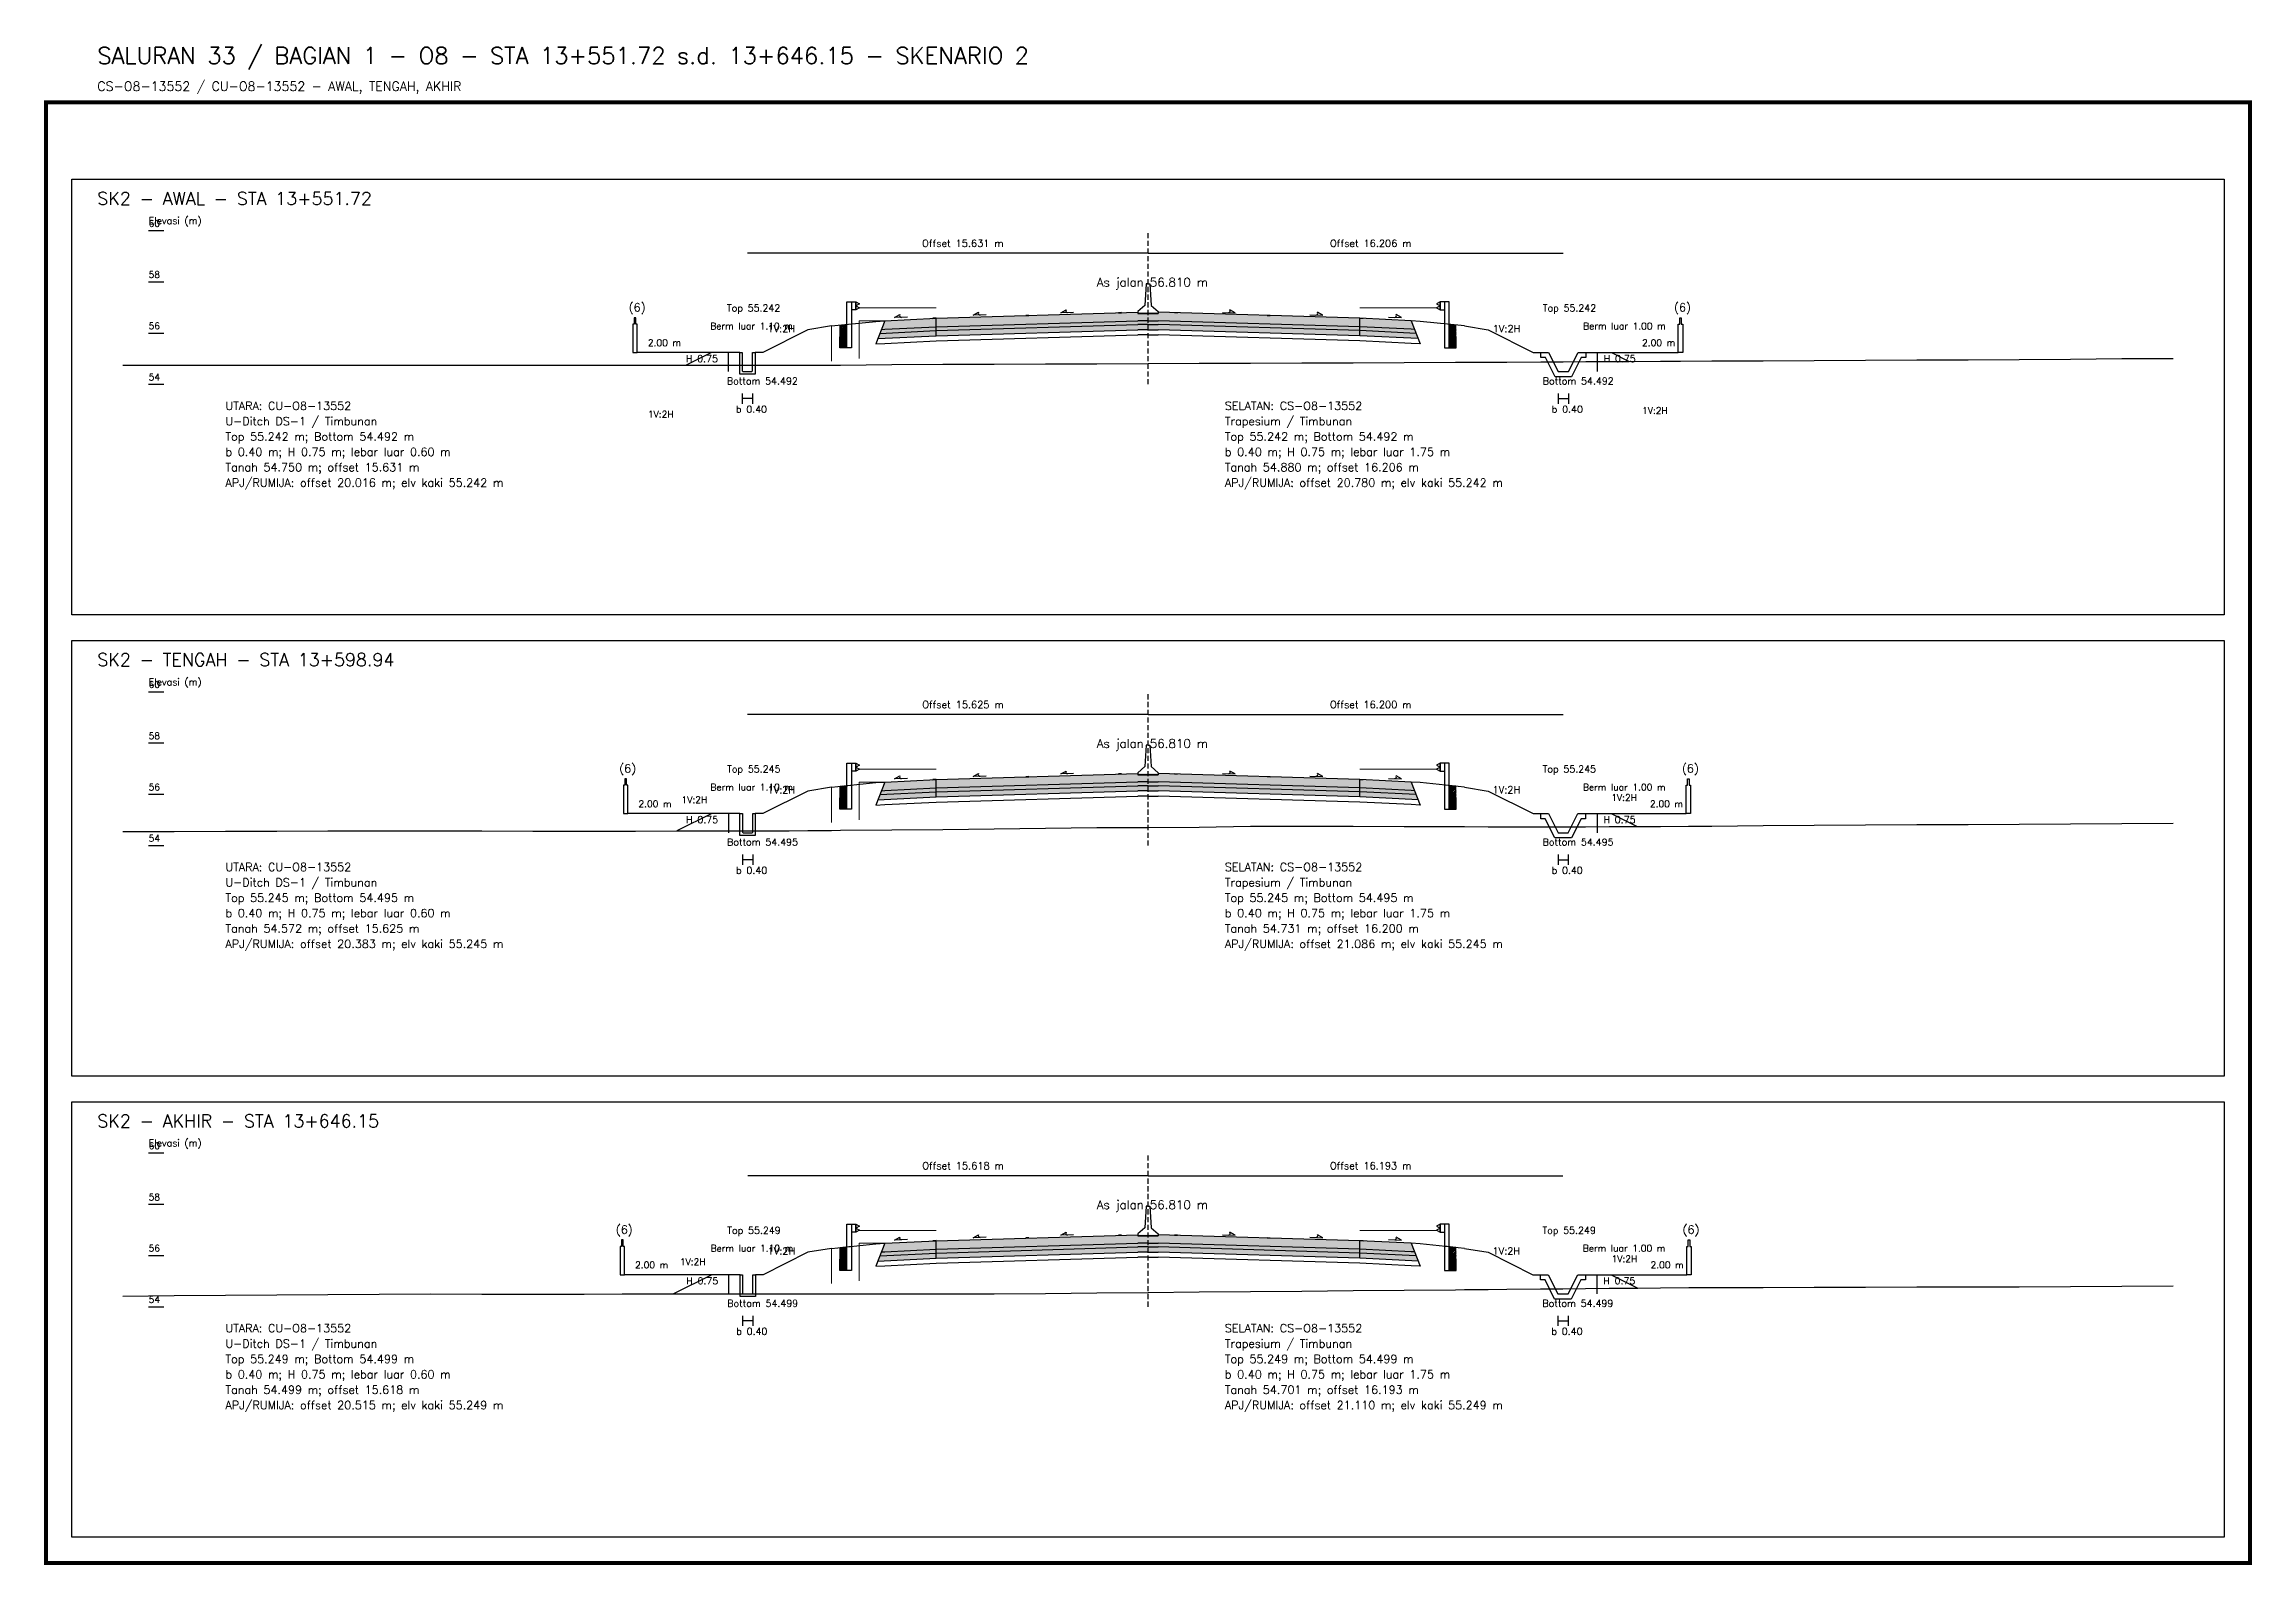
# Model space of a CAD drawing. Header units: metres. Extents: x -24715 to -24517, y 27498 to 30841.
# Drawn here: x -24617.7 to -24531.5, y 28415.2 to 28474.5 of the extents above; entities that cross this region are included whole.
import ezdxf

# ---------------------------------------------------------------- set-up
doc = ezdxf.new("R2010")
doc.units = ezdxf.units.M
doc.linetypes.add('PS_DASH', pattern=[0.3, 0.2, -0.1])
for name, color, linetype, lineweight in [('Dimensi', 230, 'Continuous', 20), ('GRS-ARSIR (HATCH)', 8, 'Continuous', 9), ('Guardrail', 20, 'Continuous', 30), ('HATCH - Beton ramping', 210, 'Continuous', 9), ('HATCH - LFA', 30, 'Continuous', 9), ('HATCH - Pavement', 50, 'Continuous', 9), ('Marka', 20, 'Continuous', 30), ('POT_ALL_GROUP', 2, 'Continuous', 70)]:
    doc.layers.add(name, color=color, linetype=linetype, lineweight=lineweight)
for name, color, linetype in [('POT_ALL_APJ', 2, 'Continuous'), ('POT_ALL_BORDER', 8, 'Continuous'), ('POT_ALL_CHANNEL2', 7, 'Continuous'), ('POT_ALL_DIM', 7, 'Continuous'), ('POT_ALL_GROUND', 1, 'Continuous'), ('POT_ALL_GUIDE', 8, 'Continuous'), ('POT_ALL_ROAD', 4, 'Continuous')]:
    doc.layers.add(name, color=color, linetype=linetype)
doc.styles.get("Standard").update_dxf_attribs({"font": 'simplex.shx'})

msp = doc.modelspace()

# ---------------------------------------------------------------- texts
at = {"layer": 'POT_ALL_APJ'}
for s, height, p in [('(6)', 0.32, (-24594.85159, 28464.10578)), ('(6)', 0.32, (-24554.05629, 28464.10578)), ('2.00 m', 0.26, (-24594.10159, 28462.75578)), ('2.00 m', 0.26, (-24555.30629, 28462.75578)), ('(6)', 0.32, (-24595.21899, 28446.10921)), ('(6)', 0.32, (-24553.74993, 28446.10921)), ('2.00 m', 0.26, (-24594.46899, 28444.75921)), ('2.00 m', 0.26, (-24554.99993, 28444.75921)), ('(6)', 0.32, (-24595.35104, 28428.11265)), ('(6)', 0.32, (-24553.72555, 28428.11265)), ('2.00 m', 0.26, (-24594.60104, 28426.76265)), ('2.00 m', 0.26, (-24554.97555, 28426.76265))]:
    msp.add_text(s, height=height, dxfattribs=at).set_placement(p)
at = {"layer": 'POT_ALL_CHANNEL2'}
for s, height, p in [('Top 55.242', 0.27, (-24591.01734, 28464.10578)), ('Top 55.242', 0.27, (-24559.17941, 28464.10578)), ('Bottom 54.492', 0.27, (-24591.01734, 28461.25578)), ('Bottom 54.492', 0.27, (-24559.17941, 28461.25578)), ('UTARA: CU-O8-13552', 0.32, (-24610.58588, 28460.26387)), ('SELATAN: CS-O8-13552', 0.32, (-24571.58588, 28460.26387)), ('Top 55.245', 0.27, (-24591.01047, 28446.10921)), ('Top 55.245', 0.27, (-24559.18628, 28446.10921)), ('Bottom 54.495', 0.27, (-24591.01047, 28443.25921)), ('Bottom 54.495', 0.27, (-24559.18628, 28443.25921)), ('UTARA: CU-O8-13552', 0.32, (-24610.58588, 28442.26387)), ('SELATAN: CS-O8-13552', 0.32, (-24571.58588, 28442.26387)), ('Top 55.249', 0.27, (-24591.0036, 28428.11265)), ('Top 55.249', 0.27, (-24559.19315, 28428.11265)), ('Bottom 54.499', 0.27, (-24591.0036, 28425.26265)), ('Bottom 54.499', 0.27, (-24559.19315, 28425.26265)), ('UTARA: CU-O8-13552', 0.32, (-24610.58588, 28424.26387)), ('SELATAN: CS-O8-13552', 0.32, (-24571.58588, 28424.26387))]:
    msp.add_text(s, height=height, dxfattribs=at).set_placement(p)
at = {"layer": 'POT_ALL_DIM'}
for s, height, p in [('SK2 - AWAL - STA 13+551.72', 0.5, (-24615.58588, 28468.26387)), ('60', 0.26, (-24613.58588, 28467.41387)), ('Elevasi (m)', 0.27, (-24613.58588, 28467.51387)), ('Offset 15.631 m', 0.28, (-24583.40161, 28466.62387)), ('Offset 16.206 m', 0.28, (-24567.48264, 28466.62387)), ('58', 0.26, (-24613.58588, 28465.41387)), ('As jalan 56.810 m', 0.34, (-24576.58588, 28465.07387)), ('56', 0.26, (-24613.58588, 28463.41387)), ('Berm luar 1.10 m', 0.26, (-24591.66734, 28463.40578)), ('1V:2H', 0.28, (-24589.43657, 28463.29617)), ('1V:2H', 0.28, (-24561.13519, 28463.29617)), ('Berm luar 1.00 m', 0.26, (-24557.60441, 28463.40578)), ('H 0.75', 0.27, (-24592.61734, 28462.13078)), ('H 0.75', 0.27, (-24556.80441, 28462.13078)), ('54', 0.26, (-24613.58588, 28461.41387)), ('U-Ditch DS-1 / Timbunan', 0.32, (-24610.58588, 28459.66387)), ('1V:2H', 0.26, (-24594.10159, 28459.9636)), ('b 0.40', 0.27, (-24590.66734, 28460.15578)), ('Trapesium / Timbunan', 0.32, (-24571.58588, 28459.66387)), ('b 0.40', 0.27, (-24558.82941, 28460.15578)), ('1V:2H', 0.26, (-24555.30629, 28460.10667)), ('Top 55.242 m; Bottom 54.492 m', 0.32, (-24610.58588, 28459.06387)), ('Top 55.242 m; Bottom 54.492 m', 0.32, (-24571.58588, 28459.06387)), ('Tanah 54.750 m; offset 15.631 m', 0.32, (-24610.58588, 28457.86387)), ('b 0.40 m; H 0.75 m; lebar luar 0.60 m', 0.32, (-24610.58588, 28458.46387)), ('Tanah 54.880 m; offset 16.206 m', 0.32, (-24571.58588, 28457.86387)), ('b 0.40 m; H 0.75 m; lebar luar 1.75 m', 0.32, (-24571.58588, 28458.46387)), ('APJ/RUMIJA: offset 20.016 m; elv kaki 55.242 m', 0.32, (-24610.58588, 28457.26387)), ('APJ/RUMIJA: offset 20.780 m; elv kaki 55.242 m', 0.32, (-24571.58588, 28457.26387)), ('SK2 - TENGAH - STA 13+598.94', 0.5, (-24615.58588, 28450.26387)), ('60', 0.26, (-24613.58588, 28449.41387)), ('Elevasi (m)', 0.27, (-24613.58588, 28449.51387)), ('Offset 15.625 m', 0.28, (-24583.39817, 28448.62387)), ('Offset 16.200 m', 0.28, (-24567.48608, 28448.62387)), ('58', 0.26, (-24613.58588, 28447.41387)), ('As jalan 56.810 m', 0.34, (-24576.58588, 28447.07387)), ('56', 0.26, (-24613.58588, 28445.41387)), ('1V:2H', 0.26, (-24592.78973, 28444.91956)), ('Berm luar 1.10 m', 0.26, (-24591.66047, 28445.40921)), ('1V:2H', 0.28, (-24589.43313, 28445.29788)), ('1V:2H', 0.28, (-24561.13862, 28445.29788)), ('Berm luar 1.00 m', 0.26, (-24557.61128, 28445.40921)), ('1V:2H', 0.26, (-24556.50561, 28445.00638)), ('H 0.75', 0.27, (-24592.61047, 28444.13421)), ('H 0.75', 0.27, (-24556.81128, 28444.13421)), ('54', 0.26, (-24613.58588, 28443.41387)), ('b 0.40', 0.27, (-24590.66047, 28442.15921)), ('b 0.40', 0.27, (-24558.83628, 28442.15921)), ('U-Ditch DS-1 / Timbunan', 0.32, (-24610.58588, 28441.66387)), ('Trapesium / Timbunan', 0.32, (-24571.58588, 28441.66387)), ('Top 55.245 m; Bottom 54.495 m', 0.32, (-24610.58588, 28441.06387)), ('b 0.40 m; H 0.75 m; lebar luar 0.60 m', 0.32, (-24610.58588, 28440.46387)), ('Top 55.245 m; Bottom 54.495 m', 0.32, (-24571.58588, 28441.06387)), ('b 0.40 m; H 0.75 m; lebar luar 1.75 m', 0.32, (-24571.58588, 28440.46387)), ('Tanah 54.572 m; offset 15.625 m', 0.32, (-24610.58588, 28439.86387)), ('Tanah 54.731 m; offset 16.200 m', 0.32, (-24571.58588, 28439.86387)), ('APJ/RUMIJA: offset 20.383 m; elv kaki 55.245 m', 0.32, (-24610.58588, 28439.26387)), ('APJ/RUMIJA: offset 21.086 m; elv kaki 55.245 m', 0.32, (-24571.58588, 28439.26387)), ('SK2 - AKHIR - STA 13+646.15', 0.5, (-24615.58588, 28432.26387)), ('60', 0.26, (-24613.58588, 28431.41387)), ('Elevasi (m)', 0.27, (-24613.58588, 28431.51387)), ('Offset 15.618 m', 0.28, (-24583.39474, 28430.62387)), ('Offset 16.193 m', 0.28, (-24567.48951, 28430.62387)), ('58', 0.26, (-24613.58588, 28429.41387)), ('As jalan 56.810 m', 0.34, (-24576.58588, 28429.07387)), ('56', 0.26, (-24613.58588, 28427.41387)), ('1V:2H', 0.26, (-24592.85232, 28426.88826)), ('Berm luar 1.10 m', 0.26, (-24591.6536, 28427.41265)), ('1V:2H', 0.28, (-24589.4297, 28427.2996)), ('1V:2H', 0.28, (-24561.14206, 28427.2996)), ('Berm luar 1.00 m', 0.26, (-24557.61815, 28427.41265)), ('1V:2H', 0.26, (-24556.49685, 28427.002)), ('H 0.75', 0.27, (-24592.6036, 28426.13765)), ('H 0.75', 0.27, (-24556.81815, 28426.13765)), ('54', 0.26, (-24613.58588, 28425.41387)), ('b 0.40', 0.27, (-24590.6536, 28424.16265)), ('b 0.40', 0.27, (-24558.84315, 28424.16265)), ('U-Ditch DS-1 / Timbunan', 0.32, (-24610.58588, 28423.66387)), ('Trapesium / Timbunan', 0.32, (-24571.58588, 28423.66387)), ('Top 55.249 m; Bottom 54.499 m', 0.32, (-24610.58588, 28423.06387)), ('b 0.40 m; H 0.75 m; lebar luar 0.60 m', 0.32, (-24610.58588, 28422.46387)), ('Top 55.249 m; Bottom 54.499 m', 0.32, (-24571.58588, 28423.06387)), ('b 0.40 m; H 0.75 m; lebar luar 1.75 m', 0.32, (-24571.58588, 28422.46387)), ('Tanah 54.499 m; offset 15.618 m', 0.32, (-24610.58588, 28421.86387)), ('Tanah 54.701 m; offset 16.193 m', 0.32, (-24571.58588, 28421.86387)), ('APJ/RUMIJA: offset 20.515 m; elv kaki 55.249 m', 0.32, (-24610.58588, 28421.26387)), ('APJ/RUMIJA: offset 21.110 m; elv kaki 55.249 m', 0.32, (-24571.58588, 28421.26387))]:
    msp.add_text(s, height=height, dxfattribs=at).set_placement(p)
at = {"layer": 'POT_ALL_GROUP', "lineweight": 0}
for s, height, p in [('SALURAN 33 / BAGIAN 1 - O8 - STA 13+551.72 s.d. 13+646.15 - SKENARIO 2', 0.65, (-24615.58588, 28473.76387)), ('CS-O8-13552 / CU-O8-13552 - AWAL, TENGAH, AKHIR', 0.36, (-24615.58588, 28472.71387))]:
    msp.add_text(s, height=height, dxfattribs=at).set_placement(p)

# ---------------------------------------------------------------- blocks, each defined once
blk = doc.blocks.new('JALAN_ASLI_TIPIKAL_2OKT_METER')
at = {"layer": 'Guardrail', "lineweight": 9}
h = blk.add_hatch(dxfattribs=at)
h.set_pattern_fill('JIS_LC_20', color=256, scale=0.002)
h.set_pattern_definition([(45, (-29.65569, -21.99233), (-0.02828427, 0.02828427), []), (45, (-29.65489, -21.99233), (-0.02828427, 0.02828427), [])])
h.paths.add_polyline_path([(-12.025, -1.394), (-11.753, -1.394), (-11.753, -0.471), (-12.018, -0.498)])
h = blk.add_hatch(dxfattribs=at)
h.set_pattern_fill('JIS_LC_20', color=256, scale=0.002)
h.set_pattern_definition([(45, (-29.40569, -21.99233), (-0.02828427, 0.02828427), []), (45, (-29.40489, -21.99233), (-0.02828427, 0.02828427), [])])
h.paths.add_polyline_path([(12.018, -0.498), (11.753, -0.471), (11.753, -1.394), (12.025, -1.394)])
at = {"layer": 'HATCH - Beton ramping'}
h = blk.add_hatch(dxfattribs=at)
h.set_pattern_fill('AR-CONC', color=256, scale=0.0005)
h.set_pattern_definition([(50, (-28.949556, -21.99233), (0.09109233, -0.00796954), [0.009525, -0.104775]), (355, (-28.94956, -21.99233), (-0.0176217, 0.09552842), [0.00762, -0.0838203]), (100.45144, (-28.941965, -21.992995), (0.07347062, 0.08755888), [0.008095, -0.08904512]), (46.1842, (-28.94956, -21.96693), (0.13553952, -0.02102116), [0.0142875, -0.1571625]), (96.63556, (-28.93826, -21.96868), (0.11870207, 0.12371306), [0.0121425, -0.1335678]), (351.18415, (-28.94956, -21.96693), (0.11870207, 0.12371306), [0.01143, -0.12572987]), (21, (-28.936856, -21.97328), (0.0758072, -0.0511326), [0.009525, -0.104775]), (326, (-28.93686, -21.97328), (0.03090101, 0.09209398), [0.00762, -0.08382]), (71.45144, (-28.93054, -21.97754), (0.1067082, 0.04096138), [0.008095, -0.08904497]), (37.5, (-28.949556, -21.99233), (0.001544302, 0.04227752), [0, -0.082804, 0, -0.08509, 0, -0.0841375]), (7.5, (-28.949556, -21.99233), (0.03340983, 0.05009029), [0, -0.048514, 0, -0.080899, 0, -0.0320675]), (327.5, (-28.977877, -21.99233), (0.067795298, -0.002864372), [0, -0.03175, 0, -0.09906, 0, -0.131445]), (317.5, (-28.990577, -21.99233), (0.07406459, 0.01271325), [0, -0.041275, 0, -0.065786, 0, -0.093345])])
h.paths.add_polyline_path([(-8.27, -0.566), (-10.401, -0.666), (-10.461, -0.826), (-8.27, -0.716)])
h.paths.add_polyline_path([(-0.4, -0.48), (0, -0.48), (0, -0.33), (-0.4, -0.33), (-8.27, -0.566), (-8.27, -0.716)])
h = blk.add_hatch(dxfattribs=at)
h.set_pattern_fill('AR-CONC', color=256, scale=0.0005)
h.set_pattern_definition([(50, (-28.699556, -21.99233), (0.09109233, -0.00796954), [0.009525, -0.104775]), (355, (-28.69956, -21.99233), (-0.01762171, 0.09552842), [0.00762, -0.0838203]), (100.45144, (-28.691965, -21.992995), (0.07347062, 0.08755888), [0.008095, -0.08904512]), (46.1842, (-28.69956, -21.96693), (0.13553952, -0.02102116), [0.0142875, -0.1571625]), (96.63556, (-28.68826, -21.96868), (0.11870207, 0.12371306), [0.0121425, -0.1335678]), (351.18415, (-28.69956, -21.96693), (0.11870207, 0.12371306), [0.01143, -0.12572987]), (21, (-28.686856, -21.97328), (0.0758072, -0.0511326), [0.009525, -0.104775]), (326, (-28.68686, -21.97328), (0.03090101, 0.09209398), [0.00762, -0.08382]), (71.45144, (-28.68054, -21.97754), (0.10670821, 0.04096138), [0.008095, -0.08904497]), (37.5, (-28.699556, -21.99233), (0.001544302, 0.04227752), [0, -0.082804, 0, -0.08509, 0, -0.0841375]), (7.5, (-28.699556, -21.99233), (0.03340983, 0.050090287), [0, -0.048514, 0, -0.080899, 0, -0.0320675]), (327.5, (-28.727877, -21.99233), (0.067795298, -0.002864372), [0, -0.03175, 0, -0.09906, 0, -0.131445]), (317.5, (-28.740577, -21.99233), (0.07406459, 0.012713246), [0, -0.041275, 0, -0.065786, 0, -0.093345])])
h.paths.add_polyline_path([(8.27, -0.566), (10.401, -0.666), (10.461, -0.826), (8.27, -0.716)])
h.paths.add_polyline_path([(0.4, -0.48), (0, -0.48), (0, -0.33), (0.4, -0.33), (8.27, -0.566), (8.27, -0.716)])
at = {"layer": 'HATCH - LFA'}
h = blk.add_hatch(dxfattribs=at)
h.set_pattern_fill('GRAVEL', color=256, scale=0.0075)
h.set_pattern_definition([(228.012788, (-28.812396, -21.801831), (-1.524, -1.7145), [0.0256291, -2.5372863]), (184.96974, (-28.829541, -21.820881), (2.2859999991, 0.1905000109), [0.04398035, -4.3540537]), (132.510447, (-28.873356, -21.824691), (1.9050000008, -2.0954999993), [0.0310111, -3.0701042]), (267.27369, (-28.947651, -21.872316), (0.1905000004, 3.81), [0.0400503, -3.9649828]), (292.833654, (-28.949556, -21.912321), (-0.9525, 2.286), [0.0392725, -3.8879856]), (357.27369, (-28.934316, -21.948516), (-3.81, 0.1905000004), [0.0400503, -3.9649828]), (37.69424, (-28.894311, -21.950421), (-2.4764999999, -1.9050000001), [0.0529645, -5.24348365]), (72.255328, (-28.852401, -21.918036), (1.3335000004, 4.1909999999), [0.050004, -4.95039425]), (121.429566, (-28.837161, -21.870411), (-1.5240000002, 2.4764999999), [0.040186, -3.9784159]), (175.23636, (-28.858116, -21.836121), (2.0955, -0.1905), [0.0458785, -2.2480453]), (222.397438, (-28.903836, -21.832311), (-2.2859999999, -2.0955000001), [0.05933084, -5.8737579]), (138.814075, (-28.759056, -21.874221), (-1.3335, 1.143), [0.0202503, -2.0047924]), (171.469234, (-28.774296, -21.860886), (2.4765, -0.3809999996), [0.03852615, -3.8140979]), (225, (-28.8124, -21.85517), (0, -0.1905), [0.0269407, -0.242467]), (203.19859, (-28.82573, -21.832311), (0.9525, 0.381), [0.0145081, -1.4362967]), (291.80141, (-28.839066, -21.838026), (-0.1905, 0.5715), [0.0205174, -1.0053565]), (30.96376, (-28.831446, -21.857076), (0.5715, 0.381), [0.033324, -1.0774724]), (161.56505, (-28.80287, -21.83993), (0.381, -0.1905), [0.0240965, -0.5783174]), (16.38954, (-28.949556, -21.838026), (1.905, 0.5715), [0.0337566, -3.341912]), (70.346176, (-28.917171, -21.828501), (-0.762, -2.0955), [0.0283199, -2.8036662]), (293.19859, (-28.80287, -21.801831), (-0.381, 0.9525), [0.029016, -1.4217888]), (343.61046, (-28.791441, -21.828501), (-1.905, 0.5715), [0.0337566, -3.341912]), (339.443955, (-28.949556, -21.956136), (-0.9525, 0.381), [0.0325526, -1.5950801]), (294.77514, (-28.919076, -21.967566), (-0.952500001, 2.0954999995), [0.0272754, -2.7002695]), (66.80141, (-28.800966, -21.992331), (0.381, 0.9525), [0.029016, -1.4217888]), (17.354025, (-28.789536, -21.965661), (-2.4765, -0.762), [0.0319337, -3.1614282]), (69.443955, (-28.89431, -21.992331), (-0.381, -0.9525), [0.0162763, -1.6113564]), (101.30993, (-28.812396, -21.99233), (-0.1905, 0.762), [0.0097136, -0.9616496]), (165.96376, (-28.8143, -21.982806), (0.5715, -0.1905), [0.0392725, -0.7461791]), (186.009006, (-28.852401, -21.973281), (1.905, 0.1905), [0.036395, -3.6031024]), (303.69007, (-28.831446, -21.87422), (-0.1905, 0.381), [0.0274743, -0.6593832]), (353.157227, (-28.816206, -21.897081), (3.2385, -0.3809999998), [0.0479668, -4.7487007]), (60.945396, (-28.76858, -21.902796), (-0.762, -1.3335), [0.0196131, -1.9417044]), (90, (-28.75906, -21.88565), (-0.1905, 0.1905), [0.01143, -0.17907]), (120.256437, (-28.856211, -21.967566), (0.762, -1.3335), [0.026465, -2.6200456]), (48.012787, (-28.869546, -21.944706), (1.524, 1.7145), [0.0512582, -2.5116572]), (0, (-28.83526, -21.9066), (0.1905, 0.1905), [0.04953, -0.14097]), (325.304846, (-28.785726, -21.906606), (1.9050000007, -1.333499999), [0.0301207, -2.9819488]), (254.0546, (-28.76096, -21.92375), (-0.1905, -0.762), [0.0277372, -1.3591238]), (207.645975, (-28.768581, -21.950421), (-3.6195000001, -1.9049999997), [0.0451609, -4.4709348]), (175.426079, (-28.808586, -21.971376), (-2.4765, 0.1905), [0.0477772, -4.7299385])])
h.paths.add_polyline_path([(-8.27, -0.716), (-10.461, -0.826), (-10.54, -1.03), (-8.27, -0.916)])
h.paths.add_polyline_path([(-0.4, -0.68), (0, -0.68), (0, -0.48), (-0.4, -0.48), (-8.27, -0.716), (-8.27, -0.916)])
h = blk.add_hatch(dxfattribs=at)
h.set_pattern_fill('GRAVEL', color=256, scale=0.0075)
h.set_pattern_definition([(228.012788, (-28.562396, -21.801831), (-1.524, -1.7145), [0.0256291, -2.5372863]), (184.96974, (-28.579541, -21.820881), (2.2859999991, 0.1905000109), [0.04398035, -4.3540537]), (132.510447, (-28.623356, -21.824691), (1.9050000008, -2.0954999993), [0.0310111, -3.0701042]), (267.27369, (-28.697651, -21.872316), (0.1905000004, 3.81), [0.04005034, -3.9649828]), (292.833654, (-28.699556, -21.912321), (-0.9525, 2.286), [0.0392725, -3.8879856]), (357.27369, (-28.684316, -21.948516), (-3.81, 0.1905000004), [0.04005034, -3.9649828]), (37.69424, (-28.644311, -21.950421), (-2.4764999999, -1.9050000001), [0.0529645, -5.24348365]), (72.255328, (-28.602401, -21.918036), (1.3335000004, 4.1909999999), [0.050004, -4.95039425]), (121.429566, (-28.587161, -21.870411), (-1.5240000002, 2.4764999999), [0.040186, -3.9784159]), (175.23636, (-28.608116, -21.836121), (2.0955, -0.1905000003), [0.0458785, -2.2480453]), (222.397438, (-28.653836, -21.832311), (-2.2859999999, -2.0955000001), [0.05933084, -5.87375794]), (138.814075, (-28.509056, -21.874221), (-1.3335, 1.143), [0.02025034, -2.0047924]), (171.469234, (-28.524296, -21.860886), (2.4765, -0.3809999996), [0.03852615, -3.8140979]), (225, (-28.5624, -21.85517), (0, -0.1905), [0.0269407, -0.242467]), (203.19859, (-28.57573, -21.832311), (0.9525, 0.381), [0.0145081, -1.4362967]), (291.80141, (-28.589066, -21.838026), (-0.1905, 0.5715), [0.0205174, -1.0053565]), (30.96376, (-28.581446, -21.857076), (0.5715, 0.381), [0.033324, -1.0774724]), (161.56505, (-28.55287, -21.83993), (0.381, -0.1905), [0.0240965, -0.57831736]), (16.38954, (-28.699556, -21.838026), (1.905, 0.5715), [0.0337566, -3.341912]), (70.346176, (-28.667171, -21.828501), (-0.762, -2.0955), [0.0283199, -2.8036662]), (293.19859, (-28.55287, -21.801831), (-0.381, 0.9525), [0.029016, -1.4217888]), (343.61046, (-28.541441, -21.828501), (-1.905, 0.5714999999), [0.0337566, -3.341912]), (339.443955, (-28.699556, -21.956136), (-0.9525, 0.381), [0.03255264, -1.5950801]), (294.77514, (-28.669076, -21.967566), (-0.952500001, 2.0954999995), [0.0272754, -2.7002695]), (66.80141, (-28.550966, -21.992331), (0.381, 0.9525), [0.029016, -1.4217888]), (17.354025, (-28.539536, -21.965661), (-2.4765, -0.7620000002), [0.0319337, -3.1614282]), (69.443955, (-28.64431, -21.992331), (-0.381, -0.9525), [0.0162763, -1.6113564]), (101.30993, (-28.562396, -21.99233), (-0.1905, 0.762), [0.0097136, -0.9616496]), (165.96376, (-28.5643, -21.982806), (0.5715, -0.1905), [0.0392725, -0.7461791]), (186.009006, (-28.602401, -21.973281), (1.905, 0.1905), [0.036395, -3.6031024]), (303.69007, (-28.581446, -21.87422), (-0.1905, 0.381), [0.0274743, -0.6593832]), (353.157227, (-28.566206, -21.897081), (3.2385, -0.3809999998), [0.04796676, -4.7487007]), (60.945396, (-28.51858, -21.902796), (-0.762, -1.3335), [0.0196131, -1.9417044]), (90, (-28.50906, -21.88565), (-0.1905, 0.1905), [0.01143, -0.17907]), (120.256437, (-28.606211, -21.967566), (0.762, -1.3335), [0.026465, -2.62004556]), (48.012787, (-28.619546, -21.944706), (1.524, 1.7145), [0.0512582, -2.5116572]), (0, (-28.58526, -21.9066), (0.1905, 0.1905), [0.04953, -0.14097]), (325.304846, (-28.535726, -21.906606), (1.9050000007, -1.333499999), [0.0301207, -2.98194875]), (254.054604, (-28.51096, -21.92375), (-0.1905, -0.762), [0.0277372, -1.35912375]), (207.645975, (-28.518581, -21.950421), (-3.6195000001, -1.9049999997), [0.0451609, -4.4709348]), (175.426079, (-28.558586, -21.971376), (-2.4765, 0.1905), [0.0477772, -4.7299385])])
h.paths.add_polyline_path([(8.27, -0.716), (10.461, -0.826), (10.54, -1.03), (8.27, -0.916)])
h.paths.add_polyline_path([(0.4, -0.68), (0, -0.68), (0, -0.48), (0.4, -0.48), (8.27, -0.716), (8.27, -0.916)])
at = {"layer": 'HATCH - Pavement'}
h = blk.add_hatch(dxfattribs=at)
h.set_pattern_fill('AR-CONC', color=256, scale=0.001)
h.set_pattern_definition([(50, (-89.43046, -52.62889), (0.18218467, -0.01593909), [0.01905, -0.20955]), (355, (-89.43046, -52.6289), (-0.03524342, 0.19105685), [0.01524, -0.1676406]), (100.45144, (-89.41528, -52.63022), (0.14694125, 0.17511775), [0.01619, -0.17809024]), (46.1842, (-89.43046, -52.5781), (0.27107904, -0.04204233), [0.028575, -0.314325]), (96.63556, (-89.40787, -52.5816), (0.23740413, 0.2474261), [0.024285, -0.2671356]), (351.18415, (-89.43046, -52.5781), (0.2374041, 0.2474261), [0.02286, -0.2514597]), (21, (-89.40506, -52.59079), (0.1516144, -0.1022652), [0.01905, -0.20955]), (326, (-89.40506, -52.5908), (0.06180203, 0.18418797), [0.01524, -0.16764]), (71.45144, (-89.39243, -52.59931), (0.21341642, 0.08192277), [0.01619, -0.17808994]), (37.5, (-89.43046, -52.62889), (0.003088603, 0.08455504), [0, -0.165608, 0, -0.17018, 0, -0.168275]), (7.5, (-89.43046, -52.62889), (0.06681966, 0.100180575), [0, -0.097028, 0, -0.161798, 0, -0.064135]), (327.5, (-89.4871, -52.62889), (0.135590595, -0.005728744), [0, -0.0635, 0, -0.19812, 0, -0.26289]), (317.5, (-89.5125, -52.62889), (0.14812918, 0.02542649), [0, -0.08255, 0, -0.131572, 0, -0.18669])])
h.paths.add_polyline_path([(-8.27, -0.236), (-10.27, -0.336), (-10.401, -0.673), (-10.27, -0.666), (-8.27, -0.566)])
h.paths.add_polyline_path([(-0.4, -0.33), (0, -0.33), (0, 0), (-0.4, 0), (-8.27, -0.236), (-8.27, -0.566)])
h = blk.add_hatch(dxfattribs=at)
h.set_pattern_fill('AR-CONC', color=256, scale=0.001)
h.set_pattern_definition([(50, (-89.18046, -52.62889), (0.18218467, -0.01593909), [0.01905, -0.20955]), (355, (-89.18046, -52.6289), (-0.03524342, 0.19105685), [0.01524, -0.16764058]), (100.45144, (-89.16528, -52.63022), (0.14694125, 0.17511775), [0.01619, -0.17809024]), (46.1842, (-89.18046, -52.5781), (0.27107904, -0.04204233), [0.028575, -0.314325]), (96.63556, (-89.15787, -52.5816), (0.23740413, 0.2474261), [0.024285, -0.2671356]), (351.18415, (-89.18046, -52.5781), (0.2374041, 0.2474261), [0.02286, -0.2514597]), (21, (-89.15506, -52.59079), (0.1516144, -0.1022652), [0.01905, -0.20955]), (326, (-89.15506, -52.5908), (0.06180203, 0.18418797), [0.01524, -0.16764]), (71.45144, (-89.14243, -52.59931), (0.21341642, 0.08192277), [0.01619, -0.17808994]), (37.5, (-89.18046, -52.62889), (0.003088603, 0.08455504), [0, -0.165608, 0, -0.17018, 0, -0.168275]), (7.5, (-89.18046, -52.62889), (0.06681966, 0.100180575), [0, -0.097028, 0, -0.161798, 0, -0.064135]), (327.5, (-89.2371, -52.62889), (0.135590595, -0.005728744), [0, -0.0635, 0, -0.19812, 0, -0.26289]), (317.5, (-89.2625, -52.62889), (0.14812918, 0.02542649), [0, -0.08255, 0, -0.131572, 0, -0.18669])])
h.paths.add_polyline_path([(8.27, -0.236), (10.27, -0.336), (10.401, -0.673), (10.27, -0.666), (8.27, -0.566)])
h.paths.add_polyline_path([(0.4, -0.33), (0, -0.33), (0, 0), (0.4, 0), (8.27, -0.236), (8.27, -0.566)])
at = {"layer": 'Marka'}
h = blk.add_hatch(color=256, dxfattribs=at)
h.dxf.hatch_style = 1
h.paths.add_polyline_path([(-8.27, -0.23), (-8.39, -0.236), (-8.39, -0.242), (-8.27, -0.236)])
h.paths.add_polyline_path([(-4.65, -0.122), (-4.77, -0.125), (-4.77, -0.131), (-4.65, -0.128)])
h.paths.add_polyline_path([(-1.03, -0.019), (-1.03, -0.013), (-1.15, -0.017), (-1.15, -0.023)])
h = blk.add_hatch(color=256, dxfattribs=at)
h.dxf.hatch_style = 1
h.paths.add_polyline_path([(8.27, -0.23), (8.39, -0.236), (8.39, -0.242), (8.27, -0.236)])
h.paths.add_polyline_path([(4.65, -0.122), (4.77, -0.125), (4.77, -0.131), (4.65, -0.128)])
h.paths.add_polyline_path([(1.03, -0.019), (1.03, -0.013), (1.15, -0.017), (1.15, -0.023)])
for p, q in [((-8.27, -0.236), (-0.4, 0)), ((8.27, -0.236), (0.4, 0)), ((-12.353, -0.533), (-10.622, -0.354)), ((-10.27, -0.336), (-10.62, -1.234)), ((-10.62, -0.354), (-10.27, -0.336)), ((-10.461, -0.826), (-8.27, -0.716)), ((-10.401, -0.673), (-10.27, -0.666)), ((-10.27, -0.336), (-8.27, -0.236)), ((-10.27, -0.666), (-8.27, -0.566)), ((-8.27, -0.916), (-8.27, -0.236)), ((-8.27, -0.566), (-0.4, -0.33)), ((-8.27, -0.716), (-0.4, -0.48)), ((-8.27, -0.916), (-0.4, -0.68)), ((0, -0.05), (-0.4, -0.05)), ((0, -0.33), (-0.4, -0.33)), ((0, -0.48), (-0.4, -0.48)), ((0, -0.68), (-0.4, -0.68)), ((0, -0.05), (0.4, -0.05)), ((0, -0.33), (0.4, -0.33)), ((0, -0.48), (0.4, -0.48)), ((0, -0.68), (0.4, -0.68)), ((8.27, -0.566), (0.4, -0.33)), ((8.27, -0.716), (0.4, -0.48)), ((8.27, -0.916), (0.4, -0.68)), ((8.27, -0.916), (8.27, -0.236)), ((10.27, -0.336), (8.27, -0.236)), ((10.27, -0.666), (8.27, -0.566)), ((10.461, -0.826), (8.27, -0.716)), ((10.27, -0.336), (10.62, -1.234)), ((10.62, -0.354), (10.27, -0.336)), ((10.401, -0.673), (10.27, -0.666)), ((12.353, -0.533), (10.622, -0.354)), ((-10.62, -1.234), (-10.27, -1.216)), ((-10.54, -1.03), (-8.27, -0.916)), ((-10.27, -1.216), (-8.27, -1.116)), ((-8.27, -1.116), (-0.4, -0.88)), ((0, -0.88), (-0.4, -0.88)), ((0, -0.88), (0.4, -0.88)), ((8.27, -1.116), (0.4, -0.88)), ((10.54, -1.03), (8.27, -0.916)), ((10.27, -1.216), (8.27, -1.116)), ((10.62, -1.234), (10.27, -1.216))]:
    blk.add_line(p, q)
for points in [[(0, 1.11), (-0.075, 1.11), (-0.125, 0.27), (-0.4, 0.03), (-0.4, -0.05), (0, -0.05)], [(0, 1.11), (0.075, 1.11), (0.125, 0.27), (0.4, 0.03), (0.4, -0.05), (0, -0.05)], [(-6.818, -0.116), (-6.616, 0)], [(-3.401, -0.02), (-3.199, 0.096)], [(3.401, -0.02), (3.199, 0.096)], [(6.818, -0.116), (6.616, 0)], [(-9.887, -0.208), (-9.686, -0.092)], [(-9.387, -0.193), (-9.887, -0.208)], [(-6.318, -0.101), (-6.818, -0.116)], [(-2.901, -0.005), (-3.401, -0.02)], [(2.901, -0.005), (3.401, -0.02)], [(6.318, -0.101), (6.818, -0.116)], [(9.387, -0.193), (9.887, -0.208)], [(9.887, -0.208), (9.686, -0.092)]]:
    blk.add_lwpolyline(points)
for centre, start, end in [((-6.556, -0.037), 148.28164, 271.71836), ((-3.139, 0.059), 148.28164, 271.71836), ((3.139, 0.059), 268.28164, 31.71836), ((6.556, -0.037), 268.28164, 31.71836), ((-9.625, -0.129), 148.28164, 271.71836), ((9.625, -0.129), 268.28164, 31.71836)]:
    blk.add_arc(centre, 0.0711, start, end)
at = {"layer": 'Dimensi'}
for p, q in [((-8.27, 0.168), (-11.27, 0.168)), ((8.27, 0.168), (11.27, 0.168))]:
    blk.add_line(p, q, dxfattribs=at)
at = {"layer": 'GRS-ARSIR (HATCH)'}
for p, q in [((-12.353, -0.533), (-12.353, -1.909)), ((-11.27, -0.336), (-11.27, -1.803)), ((-10.27, -0.336), (-11.27, -0.336))]:
    blk.add_line(p, q, dxfattribs=at)
at = {"layer": 'Guardrail'}
for points in [[(-11.753, -1.394), (-11.753, 0.406), (-11.575, 0.406), (-11.575, -1.394), (-11.753, -1.394)], [(-11.575, 0.406), (-11.397, 0.406), (-11.397, 0.094), (-11.575, 0.094)], [(-11.397, 0.25), (-11.397, 0.406), (-11.262, 0.328), (-11.397, 0.25)], [(-11.397, 0.094), (-11.397, 0.25), (-11.262, 0.172), (-11.397, 0.094)], [(11.397, 0.25), (11.397, 0.406), (11.262, 0.328), (11.397, 0.25)], [(11.397, 0.094), (11.397, 0.25), (11.262, 0.172), (11.397, 0.094)], [(11.575, 0.406), (11.397, 0.406), (11.397, 0.094), (11.575, 0.094)], [(11.753, -1.394), (11.753, 0.406), (11.575, 0.406), (11.575, -1.394), (11.753, -1.394)], [(-11.575, -1.394), (-12.025, -1.394), (-12.018, -0.498), (-11.568, -0.453), (-11.575, -1.394)], [(11.575, -1.394), (12.025, -1.394), (12.018, -0.498), (11.568, -0.453), (11.575, -1.394)]]:
    blk.add_lwpolyline(points, dxfattribs=at)
at = {"layer": 'Marka'}
for points in [[(-8.39, -0.242), (-8.27, -0.236), (-8.27, -0.23), (-8.39, -0.236), (-8.39, -0.242)], [(8.39, -0.242), (8.27, -0.236), (8.27, -0.23), (8.39, -0.236), (8.39, -0.242)]]:
    blk.add_lwpolyline(points, dxfattribs=at)
for points in [[(-4.65, -0.122), (-4.77, -0.125), (-4.77, -0.131), (-4.65, -0.128)], [(-1.03, -0.013), (-1.15, -0.017), (-1.15, -0.023), (-1.03, -0.019)], [(1.03, -0.013), (1.15, -0.017), (1.15, -0.023), (1.03, -0.019)], [(4.65, -0.122), (4.77, -0.125), (4.77, -0.131), (4.65, -0.128)]]:
    blk.add_lwpolyline(points, close=True, dxfattribs=at)

# ---------------------------------------------------------------- linework, layer by layer
at = {"layer": 'POT_ALL_APJ', "linetype": 'Continuous'}
for points in [[(-24594.68659, 28463.61019), (-24594.68659, 28462.50578), (-24594.51659, 28462.50578), (-24594.51659, 28463.61019), (-24594.57159, 28463.61019), (-24594.57159, 28463.86019), (-24594.60159, 28463.86019), (-24594.63159, 28463.86019), (-24594.63159, 28463.61019), (-24594.68659, 28463.61019)], [(-24553.72129, 28463.61019), (-24553.72129, 28462.50578), (-24553.89129, 28462.50578), (-24553.89129, 28463.61019), (-24553.83629, 28463.61019), (-24553.83629, 28463.86019), (-24553.80629, 28463.86019), (-24553.77629, 28463.86019), (-24553.77629, 28463.61019), (-24553.72129, 28463.61019)], [(-24591.61734, 28462.50578), (-24594.51659, 28462.50578)], [(-24556.50441, 28462.50578), (-24553.89129, 28462.50578)], [(-24595.05399, 28445.61362), (-24595.05399, 28444.50921), (-24594.88399, 28444.50921), (-24594.88399, 28445.61362), (-24594.93899, 28445.61362), (-24594.93899, 28445.86362), (-24594.96899, 28445.86362), (-24594.99899, 28445.86362), (-24594.99899, 28445.61362), (-24595.05399, 28445.61362)], [(-24553.41493, 28445.61362), (-24553.41493, 28444.50921), (-24553.58493, 28444.50921), (-24553.58493, 28445.61362), (-24553.52993, 28445.61362), (-24553.52993, 28445.86362), (-24553.49993, 28445.86362), (-24553.46993, 28445.86362), (-24553.46993, 28445.61362), (-24553.41493, 28445.61362)], [(-24591.61047, 28444.50921), (-24594.88399, 28444.50921)], [(-24556.51128, 28444.50921), (-24553.58493, 28444.50921)], [(-24595.18604, 28427.61706), (-24595.18604, 28426.51265), (-24595.01604, 28426.51265), (-24595.01604, 28427.61706), (-24595.07104, 28427.61706), (-24595.07104, 28427.86706), (-24595.10104, 28427.86706), (-24595.13104, 28427.86706), (-24595.13104, 28427.61706), (-24595.18604, 28427.61706)], [(-24553.39055, 28427.61706), (-24553.39055, 28426.51265), (-24553.56055, 28426.51265), (-24553.56055, 28427.61706), (-24553.50555, 28427.61706), (-24553.50555, 28427.86706), (-24553.47555, 28427.86706), (-24553.44555, 28427.86706), (-24553.44555, 28427.61706), (-24553.39055, 28427.61706)], [(-24591.6036, 28426.51265), (-24595.01604, 28426.51265)], [(-24556.51815, 28426.51265), (-24553.56055, 28426.51265)]]:
    msp.add_lwpolyline(points, dxfattribs=at)
at = {"layer": 'POT_ALL_BORDER', "linetype": 'Continuous'}
for points in [[(-24616.58588, 28469.26387), (-24532.58588, 28469.26387), (-24532.58588, 28452.26387), (-24616.58588, 28452.26387), (-24616.58588, 28469.26387)], [(-24616.58588, 28451.26387), (-24532.58588, 28451.26387), (-24532.58588, 28434.26387), (-24616.58588, 28434.26387), (-24616.58588, 28451.26387)], [(-24616.58588, 28433.26387), (-24532.58588, 28433.26387), (-24532.58588, 28416.26387), (-24616.58588, 28416.26387), (-24616.58588, 28433.26387)]]:
    msp.add_lwpolyline(points, dxfattribs=at)
at = {"layer": 'POT_ALL_CHANNEL2', "linetype": 'Continuous'}
for points in [[(-24590.01734, 28462.50578), (-24589.91734, 28462.50578), (-24589.91734, 28461.65578), (-24590.51734, 28461.65578), (-24590.51734, 28462.50578), (-24590.41734, 28462.50578), (-24590.41734, 28461.78578), (-24590.38734, 28461.75578), (-24590.04734, 28461.75578), (-24590.01734, 28461.78578), (-24590.01734, 28462.50578)], [(-24559.25441, 28462.50578), (-24558.95441, 28462.50578), (-24558.57941, 28461.75578), (-24558.17941, 28461.75578), (-24557.80441, 28462.50578), (-24557.50441, 28462.50578), (-24557.50441, 28462.30578), (-24557.68081, 28462.30578), (-24558.05581, 28461.55578), (-24558.70302, 28461.55578), (-24559.07802, 28462.30578), (-24559.25441, 28462.30578), (-24559.25441, 28462.50578)], [(-24590.01047, 28444.50921), (-24589.91047, 28444.50921), (-24589.91047, 28443.65921), (-24590.51047, 28443.65921), (-24590.51047, 28444.50921), (-24590.41047, 28444.50921), (-24590.41047, 28443.78921), (-24590.38047, 28443.75921), (-24590.04047, 28443.75921), (-24590.01047, 28443.78921), (-24590.01047, 28444.50921)], [(-24559.26128, 28444.50921), (-24558.96128, 28444.50921), (-24558.58628, 28443.75921), (-24558.18628, 28443.75921), (-24557.81128, 28444.50921), (-24557.51128, 28444.50921), (-24557.51128, 28444.30921), (-24557.68768, 28444.30921), (-24558.06268, 28443.55921), (-24558.70989, 28443.55921), (-24559.08489, 28444.30921), (-24559.26128, 28444.30921), (-24559.26128, 28444.50921)], [(-24590.0036, 28426.51265), (-24589.9036, 28426.51265), (-24589.9036, 28425.66265), (-24590.5036, 28425.66265), (-24590.5036, 28426.51265), (-24590.4036, 28426.51265), (-24590.4036, 28425.79265), (-24590.3736, 28425.76265), (-24590.0336, 28425.76265), (-24590.0036, 28425.79265), (-24590.0036, 28426.51265)], [(-24559.26815, 28426.51265), (-24558.96815, 28426.51265), (-24558.59315, 28425.76265), (-24558.19315, 28425.76265), (-24557.81815, 28426.51265), (-24557.51815, 28426.51265), (-24557.51815, 28426.31265), (-24557.69454, 28426.31265), (-24558.06954, 28425.56265), (-24558.71676, 28425.56265), (-24559.09176, 28426.31265), (-24559.26815, 28426.31265), (-24559.26815, 28426.51265)]]:
    msp.add_lwpolyline(points, dxfattribs=at)
at = {"layer": 'POT_ALL_DIM', "linetype": 'Continuous'}
for points in [[(-24574.58588, 28466.37387), (-24590.21734, 28466.37387)], [(-24574.58588, 28466.37387), (-24558.37941, 28466.37387)], [(-24590.96734, 28462.50578), (-24590.96734, 28461.75578)], [(-24557.05441, 28462.50578), (-24557.05441, 28461.75578)], [(-24590.41734, 28460.90578), (-24590.41734, 28460.50578)], [(-24590.01734, 28460.70578), (-24590.41734, 28460.70578)], [(-24590.01734, 28460.90578), (-24590.01734, 28460.50578)], [(-24558.57941, 28460.90578), (-24558.57941, 28460.50578)], [(-24558.57941, 28460.70578), (-24558.17941, 28460.70578)], [(-24558.17941, 28460.90578), (-24558.17941, 28460.50578)], [(-24574.58588, 28448.37387), (-24590.21047, 28448.37387)], [(-24574.58588, 28448.37387), (-24558.38628, 28448.37387)], [(-24590.96047, 28444.50921), (-24590.96047, 28443.75921)], [(-24557.06128, 28444.50921), (-24557.06128, 28443.75921)], [(-24590.41047, 28442.90921), (-24590.41047, 28442.50921)], [(-24590.01047, 28442.70921), (-24590.41047, 28442.70921)], [(-24590.01047, 28442.90921), (-24590.01047, 28442.50921)], [(-24558.58628, 28442.90921), (-24558.58628, 28442.50921)], [(-24558.58628, 28442.70921), (-24558.18628, 28442.70921)], [(-24558.18628, 28442.90921), (-24558.18628, 28442.50921)], [(-24574.58588, 28430.37387), (-24590.2036, 28430.37387)], [(-24574.58588, 28430.37387), (-24558.39315, 28430.37387)], [(-24590.9536, 28426.51265), (-24590.9536, 28425.76265)], [(-24557.06815, 28426.51265), (-24557.06815, 28425.76265)], [(-24590.4036, 28424.91265), (-24590.4036, 28424.51265)], [(-24590.0036, 28424.71265), (-24590.4036, 28424.71265)], [(-24590.0036, 28424.91265), (-24590.0036, 28424.51265)], [(-24558.59315, 28424.91265), (-24558.59315, 28424.51265)], [(-24558.59315, 28424.71265), (-24558.19315, 28424.71265)], [(-24558.19315, 28424.91265), (-24558.19315, 28424.51265)]]:
    msp.add_lwpolyline(points, dxfattribs=at)
at = {"layer": 'POT_ALL_GROUND', "linetype": 'Continuous'}
for points in [[(-24614.58588, 28462.01387), (-24612.58588, 28462.01387), (-24610.58588, 28462.01387), (-24608.58588, 28462.01364), (-24606.58588, 28462.01342), (-24604.58588, 28462.0134), (-24602.58588, 28462.01338), (-24600.58588, 28462.01337), (-24598.58588, 28462.01342), (-24596.58588, 28462.01348), (-24594.60159, 28462.01353), (-24594.58588, 28462.01353), (-24592.60159, 28462.0136), (-24592.58588, 28462.0136), (-24591.61734, 28462.01364), (-24590.58588, 28462.01369), (-24590.51734, 28462.01369), (-24590.21734, 28462.01371), (-24589.91734, 28462.01372), (-24588.58588, 28462.01378), (-24587.85579, 28462.01382), (-24586.93915, 28462.01386), (-24586.58588, 28462.01387), (-24584.58588, 28462.03079), (-24582.58588, 28462.04495), (-24580.58588, 28462.05198), (-24578.58588, 28462.05923), (-24576.58588, 28462.06652), (-24574.58588, 28462.07384), (-24572.58588, 28462.08116), (-24570.58588, 28462.08848), (-24568.58588, 28462.0958), (-24566.58588, 28462.10312), (-24564.58588, 28462.1123), (-24562.58588, 28462.12241), (-24562.2326, 28462.12419), (-24561.31596, 28462.12882), (-24560.58588, 28462.13251), (-24559.25441, 28462.13924), (-24558.58588, 28462.14262), (-24558.37941, 28462.14366), (-24557.50441, 28462.14808), (-24556.58588, 28462.15273), (-24556.50441, 28462.15314), (-24555.80629, 28462.15667), (-24554.58588, 28462.16283), (-24553.80629, 28462.16677), (-24552.58588, 28462.17294), (-24550.58588, 28462.18304), (-24548.58588, 28462.19315), (-24546.58588, 28462.20326), (-24544.58588, 28462.21336), (-24542.58588, 28462.22347), (-24540.58588, 28462.23357), (-24538.58588, 28462.24918), (-24536.58588, 28462.26376), (-24534.58588, 28462.26376)], [(-24614.58588, 28443.81028), (-24612.58588, 28443.81596), (-24610.58588, 28443.82164), (-24608.58588, 28443.82733), (-24606.58588, 28443.83301), (-24604.58588, 28443.83545), (-24602.58588, 28443.83204), (-24600.58588, 28443.82984), (-24598.58588, 28443.82751), (-24596.58588, 28443.82476), (-24594.96899, 28443.82666), (-24594.58588, 28443.82728), (-24592.96899, 28443.82991), (-24592.58588, 28443.83076), (-24591.61047, 28443.83299), (-24590.58588, 28443.83534), (-24590.51047, 28443.83552), (-24590.21047, 28443.8362), (-24589.91047, 28443.83689), (-24588.58588, 28443.84018), (-24587.85579, 28443.84591), (-24586.93915, 28443.8531), (-24586.58588, 28443.85631), (-24584.58588, 28443.87524), (-24582.58588, 28443.89201), (-24580.58588, 28443.91517), (-24578.58588, 28443.94093), (-24576.58588, 28443.9667), (-24574.58588, 28443.96422), (-24572.58588, 28443.9797), (-24570.58588, 28444.01434), (-24568.58588, 28444.0151), (-24566.58588, 28444.01413), (-24564.58588, 28444.00782), (-24562.58588, 28443.99966), (-24562.2326, 28443.99822), (-24561.31596, 28443.99448), (-24560.58588, 28443.9915), (-24559.26128, 28443.99301), (-24558.58588, 28443.9946), (-24558.38628, 28443.99507), (-24557.51128, 28443.99751), (-24556.58588, 28444.00029), (-24556.51128, 28444.00052), (-24555.49993, 28444.00355), (-24554.58588, 28444.0063), (-24553.49993, 28444.01784), (-24552.58588, 28444.02413), (-24550.58588, 28444.03791), (-24548.58588, 28444.0517), (-24546.58588, 28444.06517), (-24544.58588, 28444.0771), (-24542.58588, 28444.08903), (-24540.58588, 28444.10096), (-24538.58588, 28444.11209), (-24536.58588, 28444.12314), (-24534.58588, 28444.13356)], [(-24614.58588, 28425.68046), (-24612.58588, 28425.69526), (-24610.58588, 28425.71006), (-24608.58588, 28425.72485), (-24606.58588, 28425.73965), (-24604.58588, 28425.75445), (-24602.58588, 28425.76066), (-24600.58588, 28425.75765), (-24598.58588, 28425.75443), (-24596.58588, 28425.75825), (-24595.10104, 28425.76302), (-24594.58588, 28425.76387), (-24593.10104, 28425.76387), (-24592.58588, 28425.76387), (-24591.6036, 28425.76387), (-24590.58588, 28425.76358), (-24590.5036, 28425.76338), (-24590.2036, 28425.76264), (-24589.9036, 28425.76189), (-24588.58588, 28425.75984), (-24587.85579, 28425.76159), (-24586.93915, 28425.7635), (-24586.58588, 28425.76387), (-24584.58588, 28425.76387), (-24582.58588, 28425.76387), (-24580.58588, 28425.76494), (-24578.58588, 28425.78068), (-24576.58588, 28425.79974), (-24574.58588, 28425.8188), (-24572.58588, 28425.83786), (-24570.58588, 28425.85692), (-24568.58588, 28425.87412), (-24566.58588, 28425.89126), (-24564.58588, 28425.90912), (-24562.58588, 28425.92703), (-24562.2326, 28425.9302), (-24561.31596, 28425.93841), (-24560.58588, 28425.94494), (-24559.26815, 28425.95675), (-24558.58588, 28425.96291), (-24558.39315, 28425.96468), (-24557.51815, 28425.97268), (-24556.58588, 28425.98121), (-24556.51815, 28425.98182), (-24555.47555, 28425.99136), (-24554.58588, 28425.9995), (-24553.47555, 28426.00965), (-24552.58588, 28426.01379), (-24550.58588, 28426.0181), (-24548.58588, 28426.02319), (-24546.58588, 28426.02829), (-24544.58588, 28426.03339), (-24542.58588, 28426.03442), (-24540.58588, 28426.03896), (-24538.58588, 28426.05245), (-24536.58588, 28426.06595), (-24534.58588, 28426.07944)]]:
    msp.add_lwpolyline(points, dxfattribs=at)
at = {"layer": 'POT_ALL_GROUP', "linetype": 'Continuous', "lineweight": 70, "const_width": 0.15}
msp.add_lwpolyline([(-24617.58588, 28472.26387), (-24531.58588, 28472.26387), (-24531.58588, 28415.26387), (-24617.58588, 28415.26387), (-24617.58588, 28472.26387)], dxfattribs=at)
at = {"layer": 'POT_ALL_GUIDE', "linetype": 'Continuous'}
for points in [[(-24613.58588, 28467.26387), (-24612.98588, 28467.26387)], [(-24613.58588, 28465.26387), (-24612.98588, 28465.26387)], [(-24613.58588, 28463.26387), (-24612.98588, 28463.26387)], [(-24613.58588, 28461.26387), (-24612.98588, 28461.26387)], [(-24613.58588, 28449.26387), (-24612.98588, 28449.26387)], [(-24613.58588, 28447.26387), (-24612.98588, 28447.26387)], [(-24613.58588, 28445.26387), (-24612.98588, 28445.26387)], [(-24613.58588, 28443.26387), (-24612.98588, 28443.26387)], [(-24613.58588, 28431.26387), (-24612.98588, 28431.26387)], [(-24613.58588, 28429.26387), (-24612.98588, 28429.26387)], [(-24613.58588, 28427.26387), (-24612.98588, 28427.26387)], [(-24613.58588, 28425.26387), (-24612.98588, 28425.26387)]]:
    msp.add_lwpolyline(points, dxfattribs=at)
at = {"layer": 'POT_ALL_GUIDE', "linetype": 'PS_DASH'}
for points in [[(-24574.58588, 28461.26387), (-24574.58588, 28467.26387)], [(-24574.58588, 28443.26387), (-24574.58588, 28449.26387)], [(-24574.58588, 28425.26387), (-24574.58588, 28431.26387)]]:
    msp.add_lwpolyline(points, dxfattribs=at)
at = {"layer": 'POT_ALL_ROAD', "linetype": 'Continuous'}
for points in [[(-24586.93915, 28463.54048), (-24587.85579, 28463.38655), (-24589.61734, 28462.50578), (-24589.91734, 28462.50578)], [(-24562.2326, 28463.54048), (-24561.31596, 28463.38655), (-24559.55441, 28462.50578), (-24559.25441, 28462.50578)], [(-24591.61734, 28462.50578), (-24592.60159, 28462.0136)], [(-24590.51734, 28462.50578), (-24591.61734, 28462.50578)], [(-24557.50441, 28462.50578), (-24556.50441, 28462.50578)], [(-24556.50441, 28462.50578), (-24555.80629, 28462.15667)], [(-24586.93915, 28445.54048), (-24587.85579, 28445.38655), (-24589.61047, 28444.50921), (-24589.91047, 28444.50921)], [(-24562.2326, 28445.54048), (-24561.31596, 28445.38655), (-24559.56128, 28444.50921), (-24559.26128, 28444.50921)], [(-24591.61047, 28444.50921), (-24592.96899, 28443.82991)], [(-24590.51047, 28444.50921), (-24591.61047, 28444.50921)], [(-24557.51128, 28444.50921), (-24556.51128, 28444.50921)], [(-24556.51128, 28444.50921), (-24555.49993, 28444.00355)], [(-24586.93915, 28427.54048), (-24587.85579, 28427.38655), (-24589.6036, 28426.51265), (-24589.9036, 28426.51265)], [(-24562.2326, 28427.54048), (-24561.31596, 28427.38655), (-24559.56815, 28426.51265), (-24559.26815, 28426.51265)], [(-24591.6036, 28426.51265), (-24593.10104, 28425.76387)], [(-24590.5036, 28426.51265), (-24591.6036, 28426.51265)], [(-24557.51815, 28426.51265), (-24556.51815, 28426.51265)], [(-24556.51815, 28426.51265), (-24555.47555, 28425.99136)]]:
    msp.add_lwpolyline(points, dxfattribs=at)

# ---------------------------------------------------------------- block references
at = {"layer": 'POT_ALL_ROAD'}
for p in [(-24574.58588, 28464.07387), (-24574.58588, 28446.07387), (-24574.58588, 28428.07387)]:
    msp.add_blockref('JALAN_ASLI_TIPIKAL_2OKT_METER', p, dxfattribs=at)

msp.set_redraw_order([(e.dxf.handle, doc.entitydb.next_handle()) for e in msp.query("TEXT MTEXT ATTDEF DIMENSION ARC_DIMENSION")])  # texts and dimensions are drawn at this point

doc.saveas('drawing.dxf')
